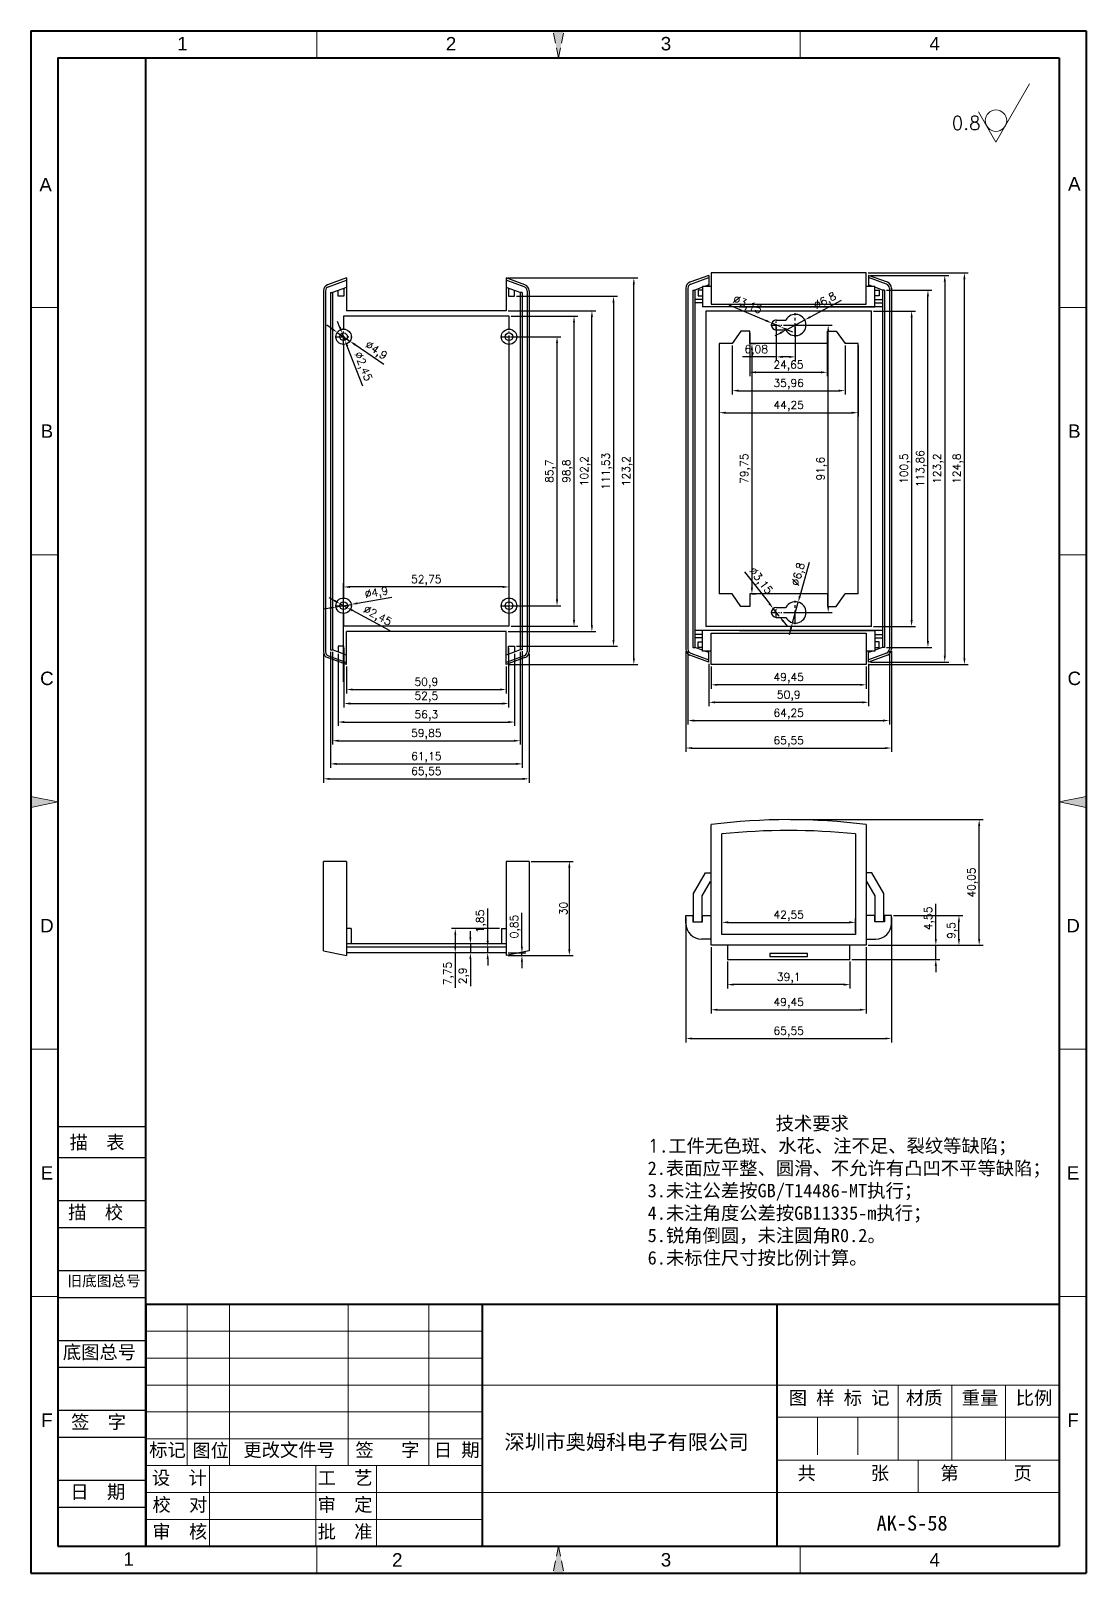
# Model space of a CAD drawing. Header units: millimetres. Extents: x 38808 to 39145, y -471 to 20.
import ezdxf
from ezdxf.enums import TextEntityAlignment as Align

# ---------------------------------------------------------------- set-up
doc = ezdxf.new("R2010")
doc.units = ezdxf.units.MM
for name, pattern in [('ACAD_ISO10W100', [18, 12, -3, 0, -3]), ('CENTER', [50.8, 31.75, -6.35, 6.35, -6.35]), ('HIDDEN2', [4.7625, 3.175, -1.5875])]:
    doc.linetypes.add(name, pattern=pattern)
for name, color, linetype, lineweight in [('dim', 82, 'Continuous', 9), ('图层1', 7, 'ACAD_ISO10W100', 15), ('图层2', 7, 'Continuous', 30), ('图层3', 7, 'Continuous', 15), ('图层4', 7, 'Continuous', 40), ('图层5', 7, 'HIDDEN2', 15), ('细实线', 3, 'Continuous', 18)]:
    doc.layers.add(name, color=color, linetype=linetype, lineweight=lineweight)
doc.layers.add('尺寸线', color=7, linetype='Continuous')
doc.styles.get("Standard").update_dxf_attribs({"font": 'txt', "bigfont": 'gbcbig.shx'})
doc.styles.add('样式 3', font='arial.ttf', dxfattribs={"height": 3.8})
doc.dimstyles.new('ISO-25', dxfattribs={"dimtxt": 2.5, "dimasz": 2.5, "dimexe": 1.25, "dimexo": 0.625, "dimtad": 1, "dimtxsty": 'Standard', "dimcen": 2.5, "dimadec": 0, "dimazin": 0, "dimtfac": 1, "dimtmove": 0, "dimatfit": 3, "dimfxl": 0, "dimarcsym": 0})

msp = doc.modelspace()

# ---------------------------------------------------------------- texts
at = {"layer": '图层1', "color": 0, "style": '样式 3'}
for s, p in [('B', (38813.531, -107.294)), ('B', (39141.106, -107.294)), ('C', (38813.531, -186.102)), ('C', (39141.106, -186.102)), ('D', (38813.531, -264.909)), ('D', (39140.704, -264.909)), ('E', (38813.531, -343.717)), ('E', (39140.704, -343.717)), ('F', (38813.531, -422.524)), ('F', (39140.704, -422.524))]:
    msp.add_text(s, height=4.283, dxfattribs=at).set_placement(p, align=Align.MIDDLE)
at = {"layer": '图层1', "color": 0, "attachment_point": 1}
for s, insert, char_height, width in [('{\\fSimSun|b0|i0|c134|p2;图 样 标 记}', (39050.049, -413.247), 4.28302, 53.13738), ('{\\fSimSun|b0|i0|c134|p2;材质 }', (39087.405, -413.265), 4.28302, 35.72091), ('{\\fSimSun|b0|i0|c134|p2;深圳市奥姆科电子有限公司}', (38959.403, -427.085), 4.75891, 89.92113), ('{\\fSimSun|b0|i0|c134|p2;标记}', (38846.139, -429.856), 4.28302, 11.99246), ('{\\fSimSun|b0|i0|c134|p2;图位}', (38859.894, -430.029), 4.28302, 11.99246), ('{\\fSimSun|b0|i0|c134|p2;更改文件号}', (38876.155, -429.856), 4.28302, 35.72091), ('{\\fSimSun|b0|i0|c134|p2;审  核}', (38847.147, -455.878), 4.28302, 34.73239), ('{\\fSimSun|b0|i0|c134|p2;批  准}', (38899.84, -455.878), 4.28302, 35.72091), ('{\\fSimSun|b0|i0|c134|p2;AK-S-58}', (39078.043, -452.929), 4.75891, 59.04154)]:
    msp.add_mtext(s, dxfattribs=dict(at, insert=insert, char_height=char_height, width=width))
at = {"layer": '图层2', "color": 0, "attachment_point": 1}
for s, insert, char_height, width in [('{\\fSimSun|b0|i0|c134|p2;描\\fSimSun|b0|i0|c0|p2;  \\fSimSun|b0|i0|c134|p2;表}', (38820.8, -331.86), 4.28297, 47.9936), ('{\\fSimSun|b0|i0|c134|p2;描\\fSimSun|b0|i0|c0|p2;  \\fSimSun|b0|i0|c134|p2;校}', (38820.312, -354.131), 4.28297, 47.9936), ('{\\fSimSun|b0|i0|c134|p2;旧底图总号}', (38820.071, -376.403), 3.42642, 47.9936), ('{\\fSimSun|b0|i0|c134|p2;底图总号}', (38818.585, -398.674), 4.28297, 47.9936), ('{\\fSimSun|b0|i0|c134|p2;重量 }', (39105.189, -413.265), 4.28302, 35.72091), ('{\\fSimSun|b0|i0|c134|p2;比例 }', (39122.42, -413.265), 4.28302, 35.72091), ('{\\fSimSun|b0|i0|c134|p2;签\\fSimSun|b0|i0|c0|p2;  \\fSimSun|b0|i0|c134|p2;字}', (38821.238, -420.946), 4.28297, 47.9936), ('{\\fSimSun|b0|i0|c134|p2;签   字}', (38911.871, -429.856), 4.28302, 35.72091), ('{\\fSimSun|b0|i0|c134|p2;日 期}', (38936.89, -429.856), 4.28302, 35.72091), ('{\\fSimSun|b0|i0|c134|p2;共      张}', (39052.872, -437.232), 4.28302, 47.38766), ('{\\fSimSun|b0|i0|c134|p2;第      页}', (39098.414, -437.232), 4.28302, 43.98508), ('{\\fSimSun|b0|i0|c134|p2;设  计}', (38846.981, -438.745), 4.28302, 33.20026), ('{\\fSimSun|b0|i0|c134|p2;工  艺}', (38899.84, -438.745), 4.28302, 35.72091), ('{\\fSimSun|b0|i0|c134|p2;日\\fSimSun|b0|i0|c0|p2;  \\fSimSun|b0|i0|c134|p2;期}', (38820.994, -443.217), 4.28297, 47.9936), ('{\\fSimSun|b0|i0|c134|p2;校  对}', (38847.188, -447.312), 4.28302, 31.05498), ('{\\fSimSun|b0|i0|c134|p2;审  定}', (38899.84, -447.312), 4.28302, 35.72091)]:
    msp.add_mtext(s, dxfattribs=dict(at, insert=insert, char_height=char_height, width=width))
at = {"layer": '图层3', "color": 0, "insert": (39005.066, -325.789), "char_height": 4.28302, "width": 202.86245, "attachment_point": 1}
msp.add_mtext('{\\fSimSun|b0|i0|c134|p54;              技术要求\\P}1{\\fSimSun|b0|i0|c134|p54;.工件无色斑、水花、注不足、裂纹等缺陷；\\P2.表面应平整、圆滑、不允许有凸凹不平等缺陷；\\P3.未注公差按GB/T14486-MT执行；\\P4.未注角度公差按GB11335-m执行；\\P5.锐角倒圆，未注圆角R0.2。}\\P{\\fSimSun|b0|i0|c134|p2;6.未标住尺寸按比例计算。}', dxfattribs=at)
at = {"layer": '图层5', "color": 0, "style": '样式 3'}
for s, p in [('1', (38856.718, 16.179)), ('2', (38942.379, 16.179)), ('3', (39010.907, 16.179)), ('4', (39096.567, 16.179)), ('A', (38813.115, -28.799)), ('A', (39141.106, -28.486)), ('1', (38839.586, -466.758)), ('2', (38925.246, -467.014)), ('3', (39010.907, -467.014)), ('4', (39096.567, -467.014))]:
    msp.add_text(s, height=4.283, dxfattribs=at).set_placement(p, align=Align.MIDDLE)
at = {"layer": '细实线', "color": 0, "insert": (39102.03, -6.988), "char_height": 4.283, "width": 15.99044, "attachment_point": 1}
msp.add_mtext('0.8', dxfattribs=at)

# ---------------------------------------------------------------- blocks, each defined once
blk = doc.blocks.new('*D3050')
at = {"layer": 'Defpoints', "color": 0, "transparency": 16777216}
for p in [(38960.87, -77.24), (38976.17, -77.24), (38960.87, -162.94)]:
    blk.add_point(p, dxfattribs=at)
at = {"layer": 'dim', "color": 0, "lineweight": -2, "transparency": 16777216}
for p, q in [((38961.5, -77.24), (38977.42, -77.24)), ((38976.17, -160.94), (38976.17, -79.24)), ((38961.5, -162.94), (38977.42, -162.94))]:
    blk.add_line(p, q, dxfattribs=at)
at = {"layer": 'dim', "color": 0, "transparency": 16777216}
for points in [[(38975.84, -79.24), (38976.51, -79.24), (38976.17, -77.24)], [(38975.84, -160.94), (38976.51, -160.94), (38976.17, -162.94)]]:
    blk.add_solid(points, dxfattribs=at)
at = {"layer": 'dim', "color": 0, "transparency": 16777216, "insert": (38974.09, -120.09), "char_height": 2.5, "attachment_point": 5, "rotation": 90}
blk.add_mtext('85,7', dxfattribs=at)
blk = doc.blocks.new('*D3051')
at = {"layer": 'Defpoints', "color": 0, "transparency": 16777216}
for p in [(38960.87, -70.69), (38981.59, -70.69), (38960.87, -169.49)]:
    blk.add_point(p, dxfattribs=at)
at = {"layer": 'dim', "color": 0, "lineweight": -2, "transparency": 16777216}
for p, q in [((38961.5, -70.69), (38982.84, -70.69)), ((38981.59, -167.49), (38981.59, -72.69)), ((38961.5, -169.49), (38982.84, -169.49))]:
    blk.add_line(p, q, dxfattribs=at)
at = {"layer": 'dim', "color": 0, "transparency": 16777216}
for points in [[(38981.25, -72.69), (38981.92, -72.69), (38981.59, -70.69)], [(38981.25, -167.49), (38981.92, -167.49), (38981.59, -169.49)]]:
    blk.add_solid(points, dxfattribs=at)
at = {"layer": 'dim', "color": 0, "transparency": 16777216, "insert": (38979.5, -120.09), "char_height": 2.5, "attachment_point": 5, "rotation": 90}
blk.add_mtext('98,8', dxfattribs=at)
blk = doc.blocks.new('*D3052')
at = {"layer": 'Defpoints', "color": 0, "transparency": 16777216}
for p in [(38959.95, -68.99), (38987.29, -68.99), (38959.95, -171.19)]:
    blk.add_point(p, dxfattribs=at)
at = {"layer": 'dim', "color": 0, "lineweight": -2, "transparency": 16777216}
for p, q in [((38960.57, -68.99), (38988.54, -68.99)), ((38987.29, -169.19), (38987.29, -70.99)), ((38960.57, -171.19), (38988.54, -171.19))]:
    blk.add_line(p, q, dxfattribs=at)
at = {"layer": 'dim', "color": 0, "transparency": 16777216}
for points in [[(38986.96, -70.99), (38987.63, -70.99), (38987.29, -68.99)], [(38986.96, -169.19), (38987.63, -169.19), (38987.29, -171.19)]]:
    blk.add_solid(points, dxfattribs=at)
at = {"layer": 'dim', "color": 0, "transparency": 16777216, "insert": (38985.21, -120.09), "char_height": 2.5, "attachment_point": 5, "rotation": 90}
blk.add_mtext('102,2', dxfattribs=at)
blk = doc.blocks.new('*D3053')
at = {"layer": 'Defpoints', "color": 0, "transparency": 16777216}
for p in [(38962.65, -64.33), (38962.65, -175.86), (38994.18, -175.86)]:
    blk.add_point(p, dxfattribs=at)
at = {"layer": 'dim', "color": 0, "lineweight": -2, "transparency": 16777216}
for p, q in [((38963.27, -64.33), (38995.43, -64.33)), ((38994.18, -66.33), (38994.18, -173.86)), ((38963.27, -175.86), (38995.43, -175.86))]:
    blk.add_line(p, q, dxfattribs=at)
at = {"layer": 'dim', "color": 0, "transparency": 16777216}
for points in [[(38993.84, -66.33), (38994.51, -66.33), (38994.18, -64.33)], [(38993.84, -173.86), (38994.51, -173.86), (38994.18, -175.86)]]:
    blk.add_solid(points, dxfattribs=at)
at = {"layer": 'dim', "color": 0, "transparency": 16777216, "insert": (38992.09, -120.09), "char_height": 2.5, "attachment_point": 5, "rotation": 90}
blk.add_mtext('111,53', dxfattribs=at)
blk = doc.blocks.new('*D3054')
at = {"layer": 'Defpoints', "color": 0, "transparency": 16777216}
for p in [(38959.95, -58.49), (39000.66, -58.49), (38959.95, -181.69)]:
    blk.add_point(p, dxfattribs=at)
at = {"layer": 'dim', "color": 0, "lineweight": -2, "transparency": 16777216}
for p, q in [((38960.57, -58.49), (39001.91, -58.49)), ((39000.66, -179.69), (39000.66, -60.49)), ((38960.57, -181.69), (39001.91, -181.69))]:
    blk.add_line(p, q, dxfattribs=at)
at = {"layer": 'dim', "color": 0, "transparency": 16777216}
for points in [[(39000.33, -60.49), (39001, -60.49), (39000.66, -58.49)], [(39000.33, -179.69), (39001, -179.69), (39000.66, -181.69)]]:
    blk.add_solid(points, dxfattribs=at)
at = {"layer": 'dim', "color": 0, "transparency": 16777216, "insert": (38998.58, -120.09), "char_height": 2.5, "attachment_point": 5, "rotation": 90}
blk.add_mtext('123,2', dxfattribs=at)
blk = doc.blocks.new('*D3055')
at = {"layer": 'Defpoints', "color": 0, "transparency": 16777216}
for p in [(38908.12, -156.97), (38960.87, -162.94), (38908.12, -187.79)]:
    blk.add_point(p, dxfattribs=at)
at = {"layer": 'dim', "color": 0, "lineweight": -2, "transparency": 16777216}
for p, q in [((38908.12, -187.16), (38908.12, -155.72)), ((38958.87, -156.97), (38910.12, -156.97)), ((38960.87, -162.32), (38960.87, -155.72))]:
    blk.add_line(p, q, dxfattribs=at)
at = {"layer": 'dim', "color": 0, "transparency": 16777216}
for points in [[(38910.12, -156.63), (38910.12, -157.3), (38908.12, -156.97)], [(38958.87, -156.63), (38958.87, -157.3), (38960.87, -156.97)]]:
    blk.add_solid(points, dxfattribs=at)
at = {"layer": 'dim', "color": 0, "transparency": 16777216, "insert": (38934.5, -154.88), "char_height": 2.5, "attachment_point": 5}
blk.add_mtext('52,75', dxfattribs=at)
blk = doc.blocks.new('*D3056')
at = {"layer": 'Defpoints', "color": 0, "transparency": 16777216}
for p in [(38909.05, -181.69), (38959.95, -181.69), (38959.95, -189.67)]:
    blk.add_point(p, dxfattribs=at)
at = {"layer": 'dim', "color": 0, "lineweight": -2, "transparency": 16777216}
for p, q in [((38909.05, -182.32), (38909.05, -190.92)), ((38959.95, -182.32), (38959.95, -190.92)), ((38911.05, -189.67), (38957.95, -189.67))]:
    blk.add_line(p, q, dxfattribs=at)
at = {"layer": 'dim', "color": 0, "transparency": 16777216}
for points in [[(38911.05, -189.33), (38911.05, -190), (38909.05, -189.67)], [(38957.95, -189.33), (38957.95, -190), (38959.95, -189.67)]]:
    blk.add_solid(points, dxfattribs=at)
at = {"layer": 'dim', "color": 0, "transparency": 16777216, "insert": (38934.5, -187.58), "char_height": 2.5, "attachment_point": 5}
blk.add_mtext('50,9', dxfattribs=at)
blk = doc.blocks.new('*D3057')
at = {"layer": 'Defpoints', "color": 0, "transparency": 16777216}
for p in [(38908.25, -175.86), (38960.75, -175.86), (38960.75, -194.12)]:
    blk.add_point(p, dxfattribs=at)
at = {"layer": 'dim', "color": 0, "lineweight": -2, "transparency": 16777216}
for p, q in [((38908.25, -176.49), (38908.25, -195.37)), ((38960.75, -176.49), (38960.75, -195.37)), ((38910.25, -194.12), (38958.75, -194.12))]:
    blk.add_line(p, q, dxfattribs=at)
at = {"layer": 'dim', "color": 0, "transparency": 16777216}
for points in [[(38910.25, -193.79), (38910.25, -194.46), (38908.25, -194.12)], [(38958.75, -193.79), (38958.75, -194.46), (38960.75, -194.12)]]:
    blk.add_solid(points, dxfattribs=at)
at = {"layer": 'dim', "color": 0, "transparency": 16777216, "insert": (38934.5, -192.04), "char_height": 2.5, "attachment_point": 5}
blk.add_mtext('52,5', dxfattribs=at)
blk = doc.blocks.new('*D3058')
at = {"layer": 'Defpoints', "color": 0, "transparency": 16777216}
for p in [(38905.71, -163.36), (38910.54, -162.53)]:
    blk.add_point(p, dxfattribs=at)
at = {"layer": 'dim', "color": 0, "lineweight": -2, "transparency": 16777216}
for p, q in [((38923.52, -160.32), (38912.51, -162.2)), ((38903.73, -163.69), (38901.76, -164.03)), ((38905.71, -163.36), (38910.54, -162.53))]:
    blk.add_line(p, q, dxfattribs=at)
at = {"layer": 'dim', "color": 0, "transparency": 16777216}
for points in [[(38912.45, -161.87), (38912.56, -162.53), (38910.54, -162.53)], [(38903.68, -163.36), (38903.79, -164.02), (38905.71, -163.36)]]:
    blk.add_solid(points, dxfattribs=at)
at = {"layer": 'dim', "color": 0, "transparency": 16777216, "insert": (38918.65, -159.04), "char_height": 2.5, "attachment_point": 5, "rotation": 9.6635}
blk.add_mtext('∅4,9', dxfattribs=at)
blk = doc.blocks.new('*D3059')
at = {"layer": 'Defpoints', "color": 0, "transparency": 16777216}
for p in [(38907.04, -162.36), (38909.2, -163.53)]:
    blk.add_point(p, dxfattribs=at)
at = {"layer": 'dim', "color": 0, "lineweight": -2, "transparency": 16777216}
for p, q in [((38905.29, -161.41), (38903.53, -160.46)), ((38907.04, -162.36), (38909.2, -163.53)), ((38922.97, -170.99), (38910.96, -164.48))]:
    blk.add_line(p, q, dxfattribs=at)
at = {"layer": 'dim', "color": 0, "transparency": 16777216}
for points in [[(38905.44, -161.12), (38905.13, -161.7), (38907.04, -162.36)], [(38911.12, -164.19), (38910.8, -164.77), (38909.2, -163.53)]]:
    blk.add_solid(points, dxfattribs=at)
at = {"layer": 'dim', "color": 0, "transparency": 16777216, "insert": (38918.84, -166.38), "char_height": 2.5, "attachment_point": 5, "rotation": 331.5599}
blk.add_mtext('∅2,45', dxfattribs=at)
blk = doc.blocks.new('*D3060')
at = {"layer": 'Defpoints', "color": 0, "transparency": 16777216}
for p in [(38906.35, -177.67), (38962.65, -177.67), (38962.65, -200.03)]:
    blk.add_point(p, dxfattribs=at)
at = {"layer": 'dim', "color": 0, "lineweight": -2, "transparency": 16777216}
for p, q in [((38906.35, -178.3), (38906.35, -201.28)), ((38962.65, -178.3), (38962.65, -201.28)), ((38908.35, -200.03), (38960.65, -200.03))]:
    blk.add_line(p, q, dxfattribs=at)
at = {"layer": 'dim', "color": 0, "transparency": 16777216}
for points in [[(38908.35, -199.69), (38908.35, -200.36), (38906.35, -200.03)], [(38960.65, -199.69), (38960.65, -200.36), (38962.65, -200.03)]]:
    blk.add_solid(points, dxfattribs=at)
at = {"layer": 'dim', "color": 0, "transparency": 16777216, "insert": (38934.5, -197.94), "char_height": 2.5, "attachment_point": 5}
blk.add_mtext('56,3', dxfattribs=at)
blk = doc.blocks.new('*D3061')
at = {"layer": 'Defpoints', "color": 0, "transparency": 16777216}
for p in [(38904.57, -177.03), (38964.42, -177.03), (38964.42, -205.98)]:
    blk.add_point(p, dxfattribs=at)
at = {"layer": 'dim', "color": 0, "lineweight": -2, "transparency": 16777216}
for p, q in [((38904.57, -177.65), (38904.57, -207.23)), ((38964.42, -177.65), (38964.42, -207.23)), ((38906.57, -205.98), (38962.42, -205.98))]:
    blk.add_line(p, q, dxfattribs=at)
at = {"layer": 'dim', "color": 0, "transparency": 16777216}
for points in [[(38906.57, -205.65), (38906.57, -206.32), (38904.57, -205.98)], [(38962.42, -205.65), (38962.42, -206.32), (38964.42, -205.98)]]:
    blk.add_solid(points, dxfattribs=at)
at = {"layer": 'dim', "color": 0, "transparency": 16777216, "insert": (38934.5, -203.9), "char_height": 2.5, "attachment_point": 5}
blk.add_mtext('59,85', dxfattribs=at)
blk = doc.blocks.new('*D3062')
at = {"layer": 'Defpoints', "color": 0, "transparency": 16777216}
for p in [(38965.07, -176.79), (38903.92, -177.03), (38965.07, -213.36)]:
    blk.add_point(p, dxfattribs=at)
at = {"layer": 'dim', "color": 0, "lineweight": -2, "transparency": 16777216}
for p, q in [((38903.92, -177.65), (38903.92, -214.61)), ((38965.07, -177.41), (38965.07, -214.61)), ((38905.92, -213.36), (38963.07, -213.36))]:
    blk.add_line(p, q, dxfattribs=at)
at = {"layer": 'dim', "color": 0, "transparency": 16777216}
for points in [[(38905.92, -213.02), (38905.92, -213.69), (38903.92, -213.36)], [(38963.07, -213.02), (38963.07, -213.69), (38965.07, -213.36)]]:
    blk.add_solid(points, dxfattribs=at)
at = {"layer": 'dim', "color": 0, "transparency": 16777216, "insert": (38934.5, -211.27), "char_height": 2.5, "attachment_point": 5}
blk.add_mtext('61,15', dxfattribs=at)
blk = doc.blocks.new('*D3063')
at = {"layer": 'Defpoints', "color": 0, "transparency": 16777216}
for p in [(38901.72, -177.62), (38967.27, -177.62), (38967.27, -218.12)]:
    blk.add_point(p, dxfattribs=at)
at = {"layer": 'dim', "color": 0, "lineweight": -2, "transparency": 16777216}
for p, q in [((38901.72, -178.25), (38901.72, -219.37)), ((38967.27, -178.25), (38967.27, -219.37)), ((38903.72, -218.12), (38965.27, -218.12))]:
    blk.add_line(p, q, dxfattribs=at)
at = {"layer": 'dim', "color": 0, "transparency": 16777216}
for points in [[(38903.72, -217.79), (38903.72, -218.46), (38901.72, -218.12)], [(38965.27, -217.79), (38965.27, -218.46), (38967.27, -218.12)]]:
    blk.add_solid(points, dxfattribs=at)
at = {"layer": 'dim', "color": 0, "transparency": 16777216, "insert": (38934.5, -216.04), "char_height": 2.5, "attachment_point": 5}
blk.add_mtext('65,55', dxfattribs=at)
blk = doc.blocks.new('*D3064')
at = {"layer": 'Defpoints', "color": 0, "transparency": 16777216}
for p in [(39052.15, -73.49), (39062.63, -73.49), (39052.15, -165.09)]:
    blk.add_point(p, dxfattribs=at)
at = {"layer": 'dim', "color": 0, "lineweight": -2, "transparency": 16777216}
for p, q in [((39052.78, -73.49), (39063.88, -73.49)), ((39062.63, -163.09), (39062.63, -75.49)), ((39052.78, -165.09), (39063.88, -165.09))]:
    blk.add_line(p, q, dxfattribs=at)
at = {"layer": 'dim', "color": 0, "transparency": 16777216}
for points in [[(39062.3, -75.49), (39062.96, -75.49), (39062.63, -73.49)], [(39062.3, -163.09), (39062.96, -163.09), (39062.63, -165.09)]]:
    blk.add_solid(points, dxfattribs=at)
at = {"layer": 'dim', "color": 0, "transparency": 16777216, "insert": (39060.55, -119.29), "char_height": 2.5, "attachment_point": 5, "rotation": 90}
blk.add_mtext('91,6', dxfattribs=at)
blk = doc.blocks.new('*D3065')
at = {"layer": 'Defpoints', "color": 0, "transparency": 16777216}
for p in [(39037.65, -79.42), (39037.65, -159.17), (39038.31, -159.17)]:
    blk.add_point(p, dxfattribs=at)
at = {"layer": 'dim', "color": 0, "lineweight": -2, "transparency": 16777216}
for p, q in [((39038.28, -79.42), (39039.56, -79.42)), ((39038.31, -81.42), (39038.31, -157.17)), ((39038.28, -159.17), (39039.56, -159.17))]:
    blk.add_line(p, q, dxfattribs=at)
at = {"layer": 'dim', "color": 0, "transparency": 16777216}
for points in [[(39037.97, -81.42), (39038.64, -81.42), (39038.31, -79.42)], [(39037.97, -157.17), (39038.64, -157.17), (39038.31, -159.17)]]:
    blk.add_solid(points, dxfattribs=at)
at = {"layer": 'dim', "color": 0, "transparency": 16777216, "insert": (39036.22, -119.29), "char_height": 2.5, "attachment_point": 5, "rotation": 90}
blk.add_mtext('79,75', dxfattribs=at)
blk = doc.blocks.new('*D3066')
at = {"layer": 'Defpoints', "color": 0, "transparency": 16777216}
for p in [(39046.08, -73.49), (39052.15, -73.49), (39046.08, -83.65)]:
    blk.add_point(p, dxfattribs=at)
at = {"layer": 'dim', "color": 0, "lineweight": -2, "transparency": 16777216}
for p, q in [((39046.08, -74.12), (39046.08, -84.9)), ((39052.15, -74.12), (39052.15, -84.9)), ((39046.08, -83.65), (39035.33, -83.65)), ((39050.15, -83.65), (39048.08, -83.65))]:
    blk.add_line(p, q, dxfattribs=at)
at = {"layer": 'dim', "color": 0, "transparency": 16777216}
for points in [[(39048.08, -83.31), (39048.08, -83.98), (39046.08, -83.65)], [(39050.15, -83.31), (39050.15, -83.98), (39052.15, -83.65)]]:
    blk.add_solid(points, dxfattribs=at)
at = {"layer": 'dim', "color": 0, "transparency": 16777216, "insert": (39039.7, -81.56), "char_height": 2.5, "attachment_point": 5}
blk.add_mtext('6,08', dxfattribs=at)
blk = doc.blocks.new('*D3067')
at = {"layer": 'Defpoints', "color": 0, "transparency": 16777216}
for p in [(39037.65, -75.42), (39062.3, -75.49), (39062.3, -88.57)]:
    blk.add_point(p, dxfattribs=at)
at = {"layer": 'dim', "color": 0, "lineweight": -2, "transparency": 16777216}
for p, q in [((39037.65, -76.04), (39037.65, -89.82)), ((39062.3, -76.12), (39062.3, -89.82)), ((39039.65, -88.57), (39060.3, -88.57))]:
    blk.add_line(p, q, dxfattribs=at)
at = {"layer": 'dim', "color": 0, "transparency": 16777216}
for points in [[(39039.65, -88.23), (39039.65, -88.9), (39037.65, -88.57)], [(39060.3, -88.23), (39060.3, -88.9), (39062.3, -88.57)]]:
    blk.add_solid(points, dxfattribs=at)
at = {"layer": 'dim', "color": 0, "transparency": 16777216, "insert": (39049.97, -86.48), "char_height": 2.5, "attachment_point": 5}
blk.add_mtext('24,65', dxfattribs=at)
blk = doc.blocks.new('*D3068')
at = {"layer": 'Defpoints', "color": 0, "transparency": 16777216}
for p in [(39032.04, -79.42), (39068.01, -79.42), (39068.01, -94.42)]:
    blk.add_point(p, dxfattribs=at)
at = {"layer": 'dim', "color": 0, "lineweight": -2, "transparency": 16777216}
for p, q in [((39032.04, -80.04), (39032.04, -95.67)), ((39068.01, -80.04), (39068.01, -95.67)), ((39034.04, -94.42), (39066.01, -94.42))]:
    blk.add_line(p, q, dxfattribs=at)
at = {"layer": 'dim', "color": 0, "transparency": 16777216}
for points in [[(39034.04, -94.09), (39034.04, -94.75), (39032.04, -94.42)], [(39066.01, -94.09), (39066.01, -94.75), (39068.01, -94.42)]]:
    blk.add_solid(points, dxfattribs=at)
at = {"layer": 'dim', "color": 0, "transparency": 16777216, "insert": (39050.03, -92.34), "char_height": 2.5, "attachment_point": 5}
blk.add_mtext('35,96', dxfattribs=at)
blk = doc.blocks.new('*D3069')
at = {"layer": 'Defpoints', "color": 0, "transparency": 16777216}
for p in [(39027.9, -79.42), (39072.15, -79.42), (39072.15, -101.44)]:
    blk.add_point(p, dxfattribs=at)
at = {"layer": 'dim', "color": 0, "lineweight": -2, "transparency": 16777216}
for p, q in [((39027.9, -80.04), (39027.9, -102.69)), ((39072.15, -80.04), (39072.15, -102.69)), ((39029.9, -101.44), (39070.15, -101.44))]:
    blk.add_line(p, q, dxfattribs=at)
at = {"layer": 'dim', "color": 0, "transparency": 16777216}
for points in [[(39029.9, -101.11), (39029.9, -101.77), (39027.9, -101.44)], [(39070.15, -101.11), (39070.15, -101.77), (39072.15, -101.44)]]:
    blk.add_solid(points, dxfattribs=at)
at = {"layer": 'dim', "color": 0, "transparency": 16777216, "insert": (39050.03, -99.36), "char_height": 2.5, "attachment_point": 5}
blk.add_mtext('44,25', dxfattribs=at)
blk = doc.blocks.new('*D3070')
at = {"layer": 'Defpoints', "color": 0, "transparency": 16777216}
for p in [(38906.1, -75.85), (38910.14, -78.63)]:
    blk.add_point(p, dxfattribs=at)
at = {"layer": 'dim', "color": 0, "lineweight": -2, "transparency": 16777216}
for p, q in [((38904.46, -74.72), (38902.81, -73.59)), ((38906.1, -75.85), (38910.14, -78.63)), ((38920.98, -86.1), (38911.79, -79.77))]:
    blk.add_line(p, q, dxfattribs=at)
at = {"layer": 'dim', "color": 0, "transparency": 16777216}
for points in [[(38904.65, -74.45), (38904.27, -74.99), (38906.1, -75.85)], [(38911.98, -79.49), (38911.6, -80.04), (38910.14, -78.63)]]:
    blk.add_solid(points, dxfattribs=at)
at = {"layer": 'dim', "color": 0, "transparency": 16777216, "insert": (38918.39, -81.79), "char_height": 2.5, "attachment_point": 5, "rotation": 325.435}
blk.add_mtext('∅4,9', dxfattribs=at)
blk = doc.blocks.new('*D3071')
at = {"layer": 'Defpoints', "color": 0, "transparency": 16777216}
for p in [(38907.67, -76.1), (38908.57, -78.38)]:
    blk.add_point(p, dxfattribs=at)
at = {"layer": 'dim', "color": 0, "lineweight": -2, "transparency": 16777216}
for p, q in [((38906.94, -74.24), (38906.21, -72.38)), ((38907.67, -76.1), (38908.57, -78.38)), ((38914.29, -92.97), (38909.3, -80.25))]:
    blk.add_line(p, q, dxfattribs=at)
at = {"layer": 'dim', "color": 0, "transparency": 16777216}
for points in [[(38907.26, -74.12), (38906.63, -74.36), (38907.67, -76.1)], [(38909.61, -80.13), (38908.99, -80.37), (38908.57, -78.38)]]:
    blk.add_solid(points, dxfattribs=at)
at = {"layer": 'dim', "color": 0, "transparency": 16777216, "insert": (38914.1, -86.78), "char_height": 2.5, "attachment_point": 5, "rotation": 291.4039}
blk.add_mtext('∅2,45', dxfattribs=at)
blk = doc.blocks.new('*D3072')
at = {"layer": 'Defpoints', "color": 0, "transparency": 16777216}
for p in [(39055.15, -71.89), (39049.15, -75.1)]:
    blk.add_point(p, dxfattribs=at)
at = {"layer": 'dim', "color": 0, "lineweight": -2, "transparency": 16777216}
for p, q in [((39066.76, -65.68), (39056.91, -70.95)), ((39049.15, -75.1), (39055.15, -71.89)), ((39047.39, -76.04), (39045.63, -76.99))]:
    blk.add_line(p, q, dxfattribs=at)
at = {"layer": 'dim', "color": 0, "transparency": 16777216}
for points in [[(39056.75, -70.65), (39057.07, -71.24), (39055.15, -71.89)], [(39047.23, -75.75), (39047.55, -76.34), (39049.15, -75.1)]]:
    blk.add_solid(points, dxfattribs=at)
at = {"layer": 'dim', "color": 0, "transparency": 16777216, "insert": (39061.73, -66), "char_height": 2.5, "attachment_point": 5, "rotation": 28.1573}
blk.add_mtext('∅6,8', dxfattribs=at)
blk = doc.blocks.new('*D3073')
at = {"layer": 'Defpoints', "color": 0, "transparency": 16777216}
for p in [(39044.63, -72.87), (39047.52, -74.12)]:
    blk.add_point(p, dxfattribs=at)
at = {"layer": 'dim', "color": 0, "lineweight": -2, "transparency": 16777216}
for p, q in [((39031, -67.02), (39042.79, -72.08)), ((39047.52, -74.12), (39044.63, -72.87)), ((39049.36, -74.9), (39051.2, -75.69))]:
    blk.add_line(p, q, dxfattribs=at)
at = {"layer": 'dim', "color": 0, "transparency": 16777216}
for points in [[(39042.92, -71.78), (39042.66, -72.39), (39044.63, -72.87)], [(39049.49, -74.6), (39049.23, -75.21), (39047.52, -74.12)]]:
    blk.add_solid(points, dxfattribs=at)
at = {"layer": 'dim', "color": 0, "transparency": 16777216, "insert": (39036.8, -67.24), "char_height": 2.5, "attachment_point": 5, "rotation": 336.7628}
blk.add_mtext('∅3,15', dxfattribs=at)
blk = doc.blocks.new('*D3074')
at = {"layer": 'Defpoints', "color": 0, "transparency": 16777216}
for p in [(39076.4, -69.04), (39076.4, -169.54), (39089.23, -169.54)]:
    blk.add_point(p, dxfattribs=at)
at = {"layer": 'dim', "color": 0, "lineweight": -2, "transparency": 16777216}
for p, q in [((39077.03, -69.04), (39090.48, -69.04)), ((39089.23, -71.04), (39089.23, -167.54)), ((39077.03, -169.54), (39090.48, -169.54))]:
    blk.add_line(p, q, dxfattribs=at)
at = {"layer": 'dim', "color": 0, "transparency": 16777216}
for points in [[(39088.9, -71.04), (39089.56, -71.04), (39089.23, -69.04)], [(39088.9, -167.54), (39089.56, -167.54), (39089.23, -169.54)]]:
    blk.add_solid(points, dxfattribs=at)
at = {"layer": 'dim', "color": 0, "transparency": 16777216, "insert": (39087.15, -119.29), "char_height": 2.5, "attachment_point": 5, "rotation": 90}
blk.add_mtext('100,5', dxfattribs=at)
blk = doc.blocks.new('*D3075')
at = {"layer": 'Defpoints', "color": 0, "transparency": 16777216}
for p in [(39080.6, -62.36), (39094.43, -62.36), (39080.6, -176.23)]:
    blk.add_point(p, dxfattribs=at)
at = {"layer": 'dim', "color": 0, "lineweight": -2, "transparency": 16777216}
for p, q in [((39081.23, -62.36), (39095.68, -62.36)), ((39094.43, -174.23), (39094.43, -64.36)), ((39081.23, -176.23), (39095.68, -176.23))]:
    blk.add_line(p, q, dxfattribs=at)
at = {"layer": 'dim', "color": 0, "transparency": 16777216}
for points in [[(39094.09, -64.36), (39094.76, -64.36), (39094.43, -62.36)], [(39094.09, -174.23), (39094.76, -174.23), (39094.43, -176.23)]]:
    blk.add_solid(points, dxfattribs=at)
at = {"layer": 'dim', "color": 0, "transparency": 16777216, "insert": (39092.34, -119.29), "char_height": 2.5, "attachment_point": 5, "rotation": 90}
blk.add_mtext('113,86', dxfattribs=at)
blk = doc.blocks.new('*D3076')
at = {"layer": 'Defpoints', "color": 0, "transparency": 16777216}
for p in [(39075.48, -57.69), (39075.48, -180.89), (39099.8, -180.89)]:
    blk.add_point(p, dxfattribs=at)
at = {"layer": 'dim', "color": 0, "lineweight": -2, "transparency": 16777216}
for p, q in [((39076.1, -57.69), (39101.05, -57.69)), ((39099.8, -59.69), (39099.8, -178.89)), ((39076.1, -180.89), (39101.05, -180.89))]:
    blk.add_line(p, q, dxfattribs=at)
at = {"layer": 'dim', "color": 0, "transparency": 16777216}
for points in [[(39099.47, -59.69), (39100.14, -59.69), (39099.8, -57.69)], [(39099.47, -178.89), (39100.14, -178.89), (39099.8, -180.89)]]:
    blk.add_solid(points, dxfattribs=at)
at = {"layer": 'dim', "color": 0, "transparency": 16777216, "insert": (39097.72, -119.29), "char_height": 2.5, "attachment_point": 5, "rotation": 90}
blk.add_mtext('123,2', dxfattribs=at)
blk = doc.blocks.new('*D3077')
at = {"layer": 'Defpoints', "color": 0, "transparency": 16777216}
for p in [(39074.75, -56.89), (39106.06, -56.89), (39074.75, -181.69)]:
    blk.add_point(p, dxfattribs=at)
at = {"layer": 'dim', "color": 0, "lineweight": -2, "transparency": 16777216}
for p, q in [((39075.38, -56.89), (39107.31, -56.89)), ((39106.06, -179.69), (39106.06, -58.89)), ((39075.38, -181.69), (39107.31, -181.69))]:
    blk.add_line(p, q, dxfattribs=at)
at = {"layer": 'dim', "color": 0, "transparency": 16777216}
for points in [[(39105.73, -58.89), (39106.4, -58.89), (39106.06, -56.89)], [(39105.73, -179.69), (39106.4, -179.69), (39106.06, -181.69)]]:
    blk.add_solid(points, dxfattribs=at)
at = {"layer": 'dim', "color": 0, "transparency": 16777216, "insert": (39103.98, -119.29), "char_height": 2.5, "attachment_point": 5, "rotation": 90}
blk.add_mtext('124,8', dxfattribs=at)
blk = doc.blocks.new('*D3078')
at = {"layer": 'Defpoints', "color": 0, "transparency": 16777216}
for p in [(39025.3, -181.69), (39074.75, -181.69), (39025.3, -188.16)]:
    blk.add_point(p, dxfattribs=at)
at = {"layer": 'dim', "color": 0, "lineweight": -2, "transparency": 16777216}
for p, q in [((39025.3, -182.32), (39025.3, -189.41)), ((39074.75, -182.32), (39074.75, -189.41)), ((39072.75, -188.16), (39027.3, -188.16))]:
    blk.add_line(p, q, dxfattribs=at)
at = {"layer": 'dim', "color": 0, "transparency": 16777216}
for points in [[(39027.3, -187.82), (39027.3, -188.49), (39025.3, -188.16)], [(39072.75, -187.82), (39072.75, -188.49), (39074.75, -188.16)]]:
    blk.add_solid(points, dxfattribs=at)
at = {"layer": 'dim', "color": 0, "transparency": 16777216, "insert": (39050.03, -186.07), "char_height": 2.5, "attachment_point": 5}
blk.add_mtext('49,45', dxfattribs=at)
blk = doc.blocks.new('*D3079')
at = {"layer": 'Defpoints', "color": 0, "transparency": 16777216}
for p in [(39024.58, -180.89), (39075.48, -180.89), (39075.48, -193.74)]:
    blk.add_point(p, dxfattribs=at)
at = {"layer": 'dim', "color": 0, "lineweight": -2, "transparency": 16777216}
for p, q in [((39024.58, -181.52), (39024.58, -194.99)), ((39075.48, -181.52), (39075.48, -194.99)), ((39026.58, -193.74), (39073.48, -193.74))]:
    blk.add_line(p, q, dxfattribs=at)
at = {"layer": 'dim', "color": 0, "transparency": 16777216}
for points in [[(39026.58, -193.41), (39026.58, -194.08), (39024.58, -193.74)], [(39073.48, -193.41), (39073.48, -194.08), (39075.48, -193.74)]]:
    blk.add_solid(points, dxfattribs=at)
at = {"layer": 'dim', "color": 0, "transparency": 16777216, "insert": (39050.03, -191.66), "char_height": 2.5, "attachment_point": 5}
blk.add_mtext('50,9', dxfattribs=at)
blk = doc.blocks.new('*D3080')
at = {"layer": 'Defpoints', "color": 0, "transparency": 16777216}
for p in [(39017.25, -176.82), (39082.8, -176.82), (39082.8, -208.31)]:
    blk.add_point(p, dxfattribs=at)
at = {"layer": 'dim', "color": 0, "lineweight": -2, "transparency": 16777216}
for p, q in [((39017.25, -177.45), (39017.25, -209.56)), ((39082.8, -177.45), (39082.8, -209.56)), ((39019.25, -208.31), (39080.8, -208.31))]:
    blk.add_line(p, q, dxfattribs=at)
at = {"layer": 'dim', "color": 0, "transparency": 16777216}
for points in [[(39019.25, -207.98), (39019.25, -208.65), (39017.25, -208.31)], [(39080.8, -207.98), (39080.8, -208.65), (39082.8, -208.31)]]:
    blk.add_solid(points, dxfattribs=at)
at = {"layer": 'dim', "color": 0, "transparency": 16777216, "insert": (39050.03, -206.23), "char_height": 2.5, "attachment_point": 5}
blk.add_mtext('65,55', dxfattribs=at)
blk = doc.blocks.new('*D3081')
at = {"layer": 'Defpoints', "color": 0, "transparency": 16777216}
for p in [(39017.9, -176.82), (39082.15, -176.82), (39082.15, -199.55)]:
    blk.add_point(p, dxfattribs=at)
at = {"layer": 'dim', "color": 0, "lineweight": -2, "transparency": 16777216}
for p, q in [((39017.9, -177.45), (39017.9, -200.8)), ((39082.15, -177.45), (39082.15, -200.8)), ((39019.9, -199.55), (39080.15, -199.55))]:
    blk.add_line(p, q, dxfattribs=at)
at = {"layer": 'dim', "color": 0, "transparency": 16777216}
for points in [[(39019.9, -199.22), (39019.9, -199.89), (39017.9, -199.55)], [(39080.15, -199.22), (39080.15, -199.89), (39082.15, -199.55)]]:
    blk.add_solid(points, dxfattribs=at)
at = {"layer": 'dim', "color": 0, "transparency": 16777216, "insert": (39050.03, -197.47), "char_height": 2.5, "attachment_point": 5}
blk.add_mtext('64,25', dxfattribs=at)
blk = doc.blocks.new('*D3082')
at = {"layer": 'Defpoints', "color": 0, "transparency": 16777216}
for p in [(39053.06, -161.82), (39051.24, -168.37)]:
    blk.add_point(p, dxfattribs=at)
at = {"layer": 'dim', "color": 0, "lineweight": -2, "transparency": 16777216}
for p, q in [((39056.59, -149.13), (39053.6, -159.89)), ((39051.24, -168.37), (39053.06, -161.82)), ((39050.7, -170.3), (39050.17, -172.22))]:
    blk.add_line(p, q, dxfattribs=at)
at = {"layer": 'dim', "color": 0, "transparency": 16777216}
for points in [[(39053.28, -159.8), (39053.92, -159.98), (39053.06, -161.82)], [(39050.38, -170.21), (39051.02, -170.39), (39051.24, -168.37)]]:
    blk.add_solid(points, dxfattribs=at)
at = {"layer": 'dim', "color": 0, "transparency": 16777216, "insert": (39053.36, -152.99), "char_height": 2.5, "attachment_point": 5, "rotation": 74.4395}
blk.add_mtext('∅6,8', dxfattribs=at)
blk = doc.blocks.new('*D3083')
at = {"layer": 'Defpoints', "color": 0, "transparency": 16777216}
for p in [(39045.1, -163.85), (39047.05, -166.33)]:
    blk.add_point(p, dxfattribs=at)
at = {"layer": 'dim', "color": 0, "lineweight": -2, "transparency": 16777216}
for p, q in [((39035.95, -152.18), (39043.87, -162.28)), ((39047.05, -166.33), (39045.1, -163.85)), ((39048.28, -167.91), (39049.51, -169.48))]:
    blk.add_line(p, q, dxfattribs=at)
at = {"layer": 'dim', "color": 0, "transparency": 16777216}
for points in [[(39044.13, -162.08), (39043.61, -162.49), (39045.1, -163.85)], [(39048.54, -167.7), (39048.02, -168.11), (39047.05, -166.33)]]:
    blk.add_solid(points, dxfattribs=at)
at = {"layer": 'dim', "color": 0, "transparency": 16777216, "insert": (39040.93, -155.16), "char_height": 2.5, "attachment_point": 5, "rotation": 308.0912}
blk.add_mtext('∅3,15', dxfattribs=at)
blk = doc.blocks.new('*D3084')
at = {"layer": 'Defpoints', "color": 0, "transparency": 16777216}
for p in [(38967.27, -244.43), (38980.1, -244.43), (38959.95, -274.43)]:
    blk.add_point(p, dxfattribs=at)
at = {"layer": 'dim', "color": 0, "lineweight": -2, "transparency": 16777216}
for p, q in [((38967.9, -244.43), (38981.35, -244.43)), ((38980.1, -272.43), (38980.1, -246.43)), ((38960.57, -274.43), (38981.35, -274.43))]:
    blk.add_line(p, q, dxfattribs=at)
at = {"layer": 'dim', "color": 0, "transparency": 16777216}
for points in [[(38979.76, -246.43), (38980.43, -246.43), (38980.1, -244.43)], [(38979.76, -272.43), (38980.43, -272.43), (38980.1, -274.43)]]:
    blk.add_solid(points, dxfattribs=at)
at = {"layer": 'dim', "color": 0, "transparency": 16777216, "insert": (38978.22, -259.43), "char_height": 2.5, "attachment_point": 5, "rotation": 90}
blk.add_mtext('30', dxfattribs=at)
blk = doc.blocks.new('*D3085')
at = {"layer": 'Defpoints', "color": 0, "transparency": 16777216}
for p in [(38959.95, -273.58), (38959.95, -274.43), (38964.97, -273.58)]:
    blk.add_point(p, dxfattribs=at)
at = {"layer": 'dim', "color": 0, "lineweight": -2, "transparency": 16777216}
for p, q in [((38964.97, -271.58), (38964.97, -260.83)), ((38960.57, -273.58), (38966.22, -273.58)), ((38960.57, -274.43), (38966.22, -274.43)), ((38964.97, -274.43), (38964.97, -273.58)), ((38964.97, -276.43), (38964.97, -278.43))]:
    blk.add_line(p, q, dxfattribs=at)
at = {"layer": 'dim', "color": 0, "transparency": 16777216}
for points in [[(38964.64, -271.58), (38965.31, -271.58), (38964.97, -273.58)], [(38964.64, -276.43), (38965.31, -276.43), (38964.97, -274.43)]]:
    blk.add_solid(points, dxfattribs=at)
at = {"layer": 'dim', "color": 0, "transparency": 16777216, "insert": (38962.89, -265.21), "char_height": 2.5, "attachment_point": 5, "rotation": 90}
blk.add_mtext('0,85', dxfattribs=at)
blk = doc.blocks.new('*D3086')
at = {"layer": 'Defpoints', "color": 0, "transparency": 16777216}
for p in [(38954.07, -271.73), (38958.42, -271.73), (38958.42, -273.58)]:
    blk.add_point(p, dxfattribs=at)
at = {"layer": 'dim', "color": 0, "lineweight": -2, "transparency": 16777216}
for p, q in [((38954.07, -269.73), (38954.07, -259.4)), ((38957.8, -271.73), (38952.82, -271.73)), ((38957.8, -273.58), (38952.82, -273.58)), ((38954.07, -273.58), (38954.07, -271.73)), ((38954.07, -275.58), (38954.07, -277.58))]:
    blk.add_line(p, q, dxfattribs=at)
at = {"layer": 'dim', "color": 0, "transparency": 16777216}
for points in [[(38953.73, -269.73), (38954.4, -269.73), (38954.07, -271.73)], [(38953.73, -275.58), (38954.4, -275.58), (38954.07, -273.58)]]:
    blk.add_solid(points, dxfattribs=at)
at = {"layer": 'dim', "color": 0, "transparency": 16777216, "insert": (38951.98, -263.56), "char_height": 2.5, "attachment_point": 5, "rotation": 90}
blk.add_mtext('1,85', dxfattribs=at)
blk = doc.blocks.new('*D3087')
at = {"layer": 'Defpoints', "color": 0, "transparency": 16777216}
for p in [(38948.55, -273.58), (38958.42, -270.68), (38958.42, -273.58)]:
    blk.add_point(p, dxfattribs=at)
at = {"layer": 'dim', "color": 0, "lineweight": -2, "transparency": 16777216}
for p, q in [((38948.55, -268.68), (38948.55, -266.68)), ((38957.8, -270.68), (38947.3, -270.68)), ((38957.8, -273.58), (38947.3, -273.58)), ((38948.55, -270.68), (38948.55, -273.58)), ((38948.55, -275.58), (38948.55, -284.25))]:
    blk.add_line(p, q, dxfattribs=at)
at = {"layer": 'dim', "color": 0, "transparency": 16777216}
for points in [[(38948.22, -268.68), (38948.88, -268.68), (38948.55, -270.68)], [(38948.22, -275.58), (38948.88, -275.58), (38948.55, -273.58)]]:
    blk.add_solid(points, dxfattribs=at)
at = {"layer": 'dim', "color": 0, "transparency": 16777216, "insert": (38946.47, -280.91), "char_height": 2.5, "attachment_point": 5, "rotation": 90}
blk.add_mtext('2,9', dxfattribs=at)
blk = doc.blocks.new('*D3088')
at = {"layer": 'Defpoints', "color": 0, "transparency": 16777216}
for p in [(38958.42, -265.83), (38943.73, -273.58), (38958.42, -273.58)]:
    blk.add_point(p, dxfattribs=at)
at = {"layer": 'dim', "color": 0, "lineweight": -2, "transparency": 16777216}
for p, q in [((38957.8, -265.83), (38942.48, -265.83)), ((38943.73, -267.83), (38943.73, -271.58)), ((38957.8, -273.58), (38942.48, -273.58)), ((38943.73, -273.58), (38943.73, -284.75))]:
    blk.add_line(p, q, dxfattribs=at)
at = {"layer": 'dim', "color": 0, "transparency": 16777216}
for points in [[(38943.4, -267.83), (38944.06, -267.83), (38943.73, -265.83)], [(38943.4, -271.58), (38944.06, -271.58), (38943.73, -273.58)]]:
    blk.add_solid(points, dxfattribs=at)
at = {"layer": 'dim', "color": 0, "transparency": 16777216, "insert": (38941.65, -280.16), "char_height": 2.5, "attachment_point": 5, "rotation": 90}
blk.add_mtext('7,75', dxfattribs=at)
blk = doc.blocks.new('*D3089')
at = {"layer": 'Defpoints', "color": 0, "transparency": 16777216}
for p in [(39030.48, -275.73), (39069.58, -275.73), (39030.48, -283.71)]:
    blk.add_point(p, dxfattribs=at)
at = {"layer": 'dim', "color": 0, "lineweight": -2, "transparency": 16777216}
for p, q in [((39030.48, -276.35), (39030.48, -284.96)), ((39069.58, -276.35), (39069.58, -284.96)), ((39067.58, -283.71), (39032.48, -283.71))]:
    blk.add_line(p, q, dxfattribs=at)
at = {"layer": 'dim', "color": 0, "transparency": 16777216}
for points in [[(39032.48, -283.37), (39032.48, -284.04), (39030.48, -283.71)], [(39067.58, -283.37), (39067.58, -284.04), (39069.58, -283.71)]]:
    blk.add_solid(points, dxfattribs=at)
at = {"layer": 'dim', "color": 0, "transparency": 16777216, "insert": (39050.03, -281.62), "char_height": 2.5, "attachment_point": 5}
blk.add_mtext('39,1', dxfattribs=at)
blk = doc.blocks.new('*D3090')
at = {"layer": 'Defpoints', "color": 0, "transparency": 16777216}
for p in [(39025.3, -271.18), (39074.75, -271.18), (39074.75, -291.71)]:
    blk.add_point(p, dxfattribs=at)
at = {"layer": 'dim', "color": 0, "lineweight": -2, "transparency": 16777216}
for p, q in [((39025.3, -271.8), (39025.3, -292.96)), ((39074.75, -271.8), (39074.75, -292.96)), ((39027.3, -291.71), (39072.75, -291.71))]:
    blk.add_line(p, q, dxfattribs=at)
at = {"layer": 'dim', "color": 0, "transparency": 16777216}
for points in [[(39027.3, -291.38), (39027.3, -292.04), (39025.3, -291.71)], [(39072.75, -291.38), (39072.75, -292.04), (39074.75, -291.71)]]:
    blk.add_solid(points, dxfattribs=at)
at = {"layer": 'dim', "color": 0, "transparency": 16777216, "insert": (39050.03, -289.63), "char_height": 2.5, "attachment_point": 5}
blk.add_mtext('49,45', dxfattribs=at)
blk = doc.blocks.new('*D3091')
at = {"layer": 'Defpoints', "color": 0, "transparency": 16777216}
for p in [(39071.3, -263.86), (39028.75, -267.73), (39071.3, -267.73)]:
    blk.add_point(p, dxfattribs=at)
at = {"layer": 'dim', "color": 0, "lineweight": -2, "transparency": 16777216}
for p, q in [((39028.75, -267.1), (39028.75, -262.61)), ((39030.75, -263.86), (39069.3, -263.86)), ((39071.3, -267.1), (39071.3, -262.61))]:
    blk.add_line(p, q, dxfattribs=at)
at = {"layer": 'dim', "color": 0, "transparency": 16777216}
for points in [[(39030.75, -263.53), (39030.75, -264.2), (39028.75, -263.86)], [(39069.3, -263.53), (39069.3, -264.2), (39071.3, -263.86)]]:
    blk.add_solid(points, dxfattribs=at)
at = {"layer": 'dim', "color": 0, "transparency": 16777216, "insert": (39050.03, -261.78), "char_height": 2.5, "attachment_point": 5}
blk.add_mtext('42,55', dxfattribs=at)
blk = doc.blocks.new('*D3092')
at = {"layer": 'Defpoints', "color": 0, "transparency": 16777216}
for p in [(39017.25, -261.68), (39082.8, -261.68), (39082.8, -300.88)]:
    blk.add_point(p, dxfattribs=at)
at = {"layer": 'dim', "color": 0, "lineweight": -2, "transparency": 16777216}
for p, q in [((39017.25, -262.3), (39017.25, -302.13)), ((39082.8, -262.3), (39082.8, -302.13)), ((39019.25, -300.88), (39080.8, -300.88))]:
    blk.add_line(p, q, dxfattribs=at)
at = {"layer": 'dim', "color": 0, "transparency": 16777216}
for points in [[(39019.25, -300.55), (39019.25, -301.21), (39017.25, -300.88)], [(39080.8, -300.55), (39080.8, -301.21), (39082.8, -300.88)]]:
    blk.add_solid(points, dxfattribs=at)
at = {"layer": 'dim', "color": 0, "transparency": 16777216, "insert": (39050.03, -298.8), "char_height": 2.5, "attachment_point": 5}
blk.add_mtext('65,55', dxfattribs=at)
blk = doc.blocks.new('*D3093')
at = {"layer": 'Defpoints', "color": 0, "transparency": 16777216}
for p in [(39074.75, -271.18), (39096.94, -271.18), (39069.58, -275.73)]:
    blk.add_point(p, dxfattribs=at)
at = {"layer": 'dim', "color": 0, "lineweight": -2, "transparency": 16777216}
for p, q in [((39096.94, -269.18), (39096.94, -258.01)), ((39075.38, -271.18), (39098.19, -271.18)), ((39096.94, -275.73), (39096.94, -271.18)), ((39070.2, -275.73), (39098.19, -275.73)), ((39096.94, -277.73), (39096.94, -279.73))]:
    blk.add_line(p, q, dxfattribs=at)
at = {"layer": 'dim', "color": 0, "transparency": 16777216}
for points in [[(39096.61, -269.18), (39097.28, -269.18), (39096.94, -271.18)], [(39096.61, -277.73), (39097.28, -277.73), (39096.94, -275.73)]]:
    blk.add_solid(points, dxfattribs=at)
at = {"layer": 'dim', "color": 0, "transparency": 16777216, "insert": (39094.86, -262.59), "char_height": 2.5, "attachment_point": 5, "rotation": 90}
blk.add_mtext('4,55', dxfattribs=at)
blk = doc.blocks.new('*D3094')
at = {"layer": 'Defpoints', "color": 0, "transparency": 16777216}
for p in [(39082.8, -261.68), (39104.32, -261.68), (39074.75, -271.18)]:
    blk.add_point(p, dxfattribs=at)
at = {"layer": 'dim', "color": 0, "lineweight": -2, "transparency": 16777216}
for p, q in [((39083.43, -261.68), (39105.57, -261.68)), ((39104.32, -269.18), (39104.32, -263.68)), ((39075.38, -271.18), (39105.57, -271.18))]:
    blk.add_line(p, q, dxfattribs=at)
at = {"layer": 'dim', "color": 0, "transparency": 16777216}
for points in [[(39103.99, -263.68), (39104.65, -263.68), (39104.32, -261.68)], [(39103.99, -269.18), (39104.65, -269.18), (39104.32, -271.18)]]:
    blk.add_solid(points, dxfattribs=at)
at = {"layer": 'dim', "color": 0, "transparency": 16777216, "insert": (39102.24, -266.43), "char_height": 2.5, "attachment_point": 5, "rotation": 90}
blk.add_mtext('9,5', dxfattribs=at)
blk = doc.blocks.new('*D3095')
at = {"layer": 'Defpoints', "color": 0, "transparency": 16777216}
for p in [(39050.03, -231.13), (39110.76, -231.13), (39074.75, -271.18)]:
    blk.add_point(p, dxfattribs=at)
at = {"layer": 'dim', "color": 0, "lineweight": -2, "transparency": 16777216}
for p, q in [((39050.65, -231.13), (39112.01, -231.13)), ((39110.76, -269.18), (39110.76, -233.13)), ((39075.38, -271.18), (39112.01, -271.18))]:
    blk.add_line(p, q, dxfattribs=at)
at = {"layer": 'dim', "color": 0, "transparency": 16777216}
for points in [[(39110.43, -233.13), (39111.09, -233.13), (39110.76, -231.13)], [(39110.43, -269.18), (39111.09, -269.18), (39110.76, -271.18)]]:
    blk.add_solid(points, dxfattribs=at)
at = {"layer": 'dim', "color": 0, "transparency": 16777216, "insert": (39108.68, -251.15), "char_height": 2.5, "attachment_point": 5, "rotation": 90}
blk.add_mtext('40,05', dxfattribs=at)

# ---------------------------------------------------------------- dimensions: what is measured, and where the dimension line sits
at = {"layer": 'dim'}
for base, p1, p2, picture, middle in [((39000.663, -58.494), (38959.947, -181.694), (38959.947, -58.494), '*D3054', (38998.579, -120.094)), ((39106.063, -56.894), (39074.75, -181.694), (39074.75, -56.894), '*D3077', (39103.98, -119.294)), ((39099.803, -180.894), (39075.475, -57.694), (39075.475, -180.894), '*D3076', (39097.72, -119.294)), ((39094.427, -62.363), (39080.6, -176.226), (39080.6, -62.363), '*D3075', (39092.344, -119.294)), ((38994.175, -175.86), (38962.647, -64.329), (38962.647, -175.86), '*D3053', (38992.092, -120.094)), ((38987.295, -68.994), (38959.947, -171.194), (38959.947, -68.994), '*D3052', (38985.211, -120.094)), ((38981.586, -70.694), (38960.872, -169.494), (38960.872, -70.694), '*D3051', (38979.503, -120.094)), ((39062.63, -73.494), (39052.15, -165.094), (39052.15, -73.494), '*D3064', (39060.547, -119.294)), ((39089.23, -169.544), (39076.4, -69.044), (39076.4, -169.544), '*D3074', (39087.146, -119.294)), ((38976.175, -77.244), (38960.872, -162.944), (38960.872, -77.244), '*D3050', (38974.092, -120.094)), ((39038.306, -159.169), (39037.65, -79.419), (39037.65, -159.169), '*D3065', (39036.222, -119.294)), ((39110.761, -231.125), (39074.75, -271.175), (39050.025, -231.125), '*D3095', (39108.677, -251.15)), ((38980.097, -244.431), (38959.947, -274.431), (38967.272, -244.431), '*D3084', (38978.222, -259.431)), ((38954.067, -271.731), (38958.422, -273.581), (38958.422, -271.731), '*D3086', (38951.983, -263.565)), ((39096.943, -271.175), (39069.575, -275.725), (39074.75, -271.175), '*D3093', (39094.859, -262.592)), ((38964.975, -273.581), (38959.947, -274.431), (38959.947, -273.581), '*D3085', (38962.892, -265.206)), ((39104.32, -261.675), (39074.75, -271.175), (39082.8, -261.675), '*D3094', (39102.236, -266.425)), ((38943.73, -273.581), (38958.422, -265.831), (38958.422, -273.581), '*D3088', (38941.646, -280.165)), ((38948.55, -273.581), (38958.422, -270.681), (38958.422, -273.581), '*D3087', (38946.466, -280.915))]:
    dim = msp.add_linear_dim(base=base, p1=p1, p2=p2, angle=90, dimstyle='ISO-25', override={"dimasz": 2}, dxfattribs=at)
    dim.commit()
    dim.dimension.update_dxf_attribs({"geometry": picture, "text_midpoint": middle})
for p1, p2, picture, middle in [((39047.522, -74.116), (39044.628, -72.873), '*D3073', (39036.797, -67.243)), ((39049.153, -75.099), (39055.148, -71.89), '*D3072', (39061.732, -66.003)), ((38906.104, -75.854), (38910.139, -78.634), '*D3070', (38918.389, -81.788)), ((38907.675, -76.104), (38908.569, -78.385), '*D3071', (38914.097, -86.78)), ((39047.047, -166.334), (39045.104, -163.855), '*D3083', (39040.934, -155.158)), ((39051.238, -168.37), (39053.062, -161.819), '*D3082', (39053.358, -152.991)), ((38905.706, -163.356), (38910.537, -162.533), '*D3058', (38918.649, -159.039)), ((38907.044, -162.361), (38909.199, -163.528), '*D3059', (38918.838, -166.379))]:
    dim = msp.add_diameter_dim_2p(p1=p1, p2=p2, dimstyle='ISO-25', override={"dimasz": 2}, dxfattribs=at)
    dim.commit()
    dim.dimension.update_dxf_attribs({"geometry": picture, "text_midpoint": middle})
for base, p1, p2, picture, middle in [((39046.07518508, -83.647032974), (39052.15018508, -73.494429704), (39046.07518508, -73.494429704), '*D3066', (39039.70018508, -81.56369964)), ((39062.297, -88.566), (39037.65, -75.419), (39062.297, -75.494), '*D3067', (39049.973, -86.482)), ((39072.15, -101.44), (39027.9, -79.419), (39072.15, -79.419), '*D3069', (39050.025, -99.356)), ((39068.006, -94.421), (39032.044, -79.419), (39068.006, -79.419), '*D3068', (39050.025, -92.338)), ((38908.122, -156.966), (38960.872, -162.944), (38908.122, -187.788), '*D3055', (38934.497, -154.882)), ((38965.072, -213.357), (38903.922, -177.026), (38965.072, -176.789), '*D3062', (38934.497, -211.274)), ((38960.747, -194.122), (38908.247, -175.86), (38960.747, -175.86), '*D3057', (38934.497, -192.039)), ((39082.8, -208.313), (39017.25, -176.821), (39082.8, -176.821), '*D3080', (39050.025, -206.23)), ((39082.15, -199.554), (39017.9, -176.821), (39082.15, -176.821), '*D3081', (39050.025, -197.47)), ((38967.272, -218.124), (38901.722, -177.621), (38967.272, -177.621), '*D3063', (38934.497, -216.041)), ((38964.422, -205.984), (38904.572, -177.026), (38964.422, -177.026), '*D3061', (38934.497, -203.901)), ((38962.647, -200.028), (38906.347, -177.674), (38962.647, -177.674), '*D3060', (38934.497, -197.945)), ((38959.947, -189.667), (38909.047, -181.694), (38959.947, -181.694), '*D3056', (38934.497, -187.583)), ((39075.475, -193.744), (39024.575, -180.894), (39075.475, -180.894), '*D3079', (39050.025, -191.66)), ((39025.3, -188.156), (39074.75, -181.694), (39025.3, -181.694), '*D3078', (39050.025, -186.073)), ((39071.3, -263.863), (39028.75, -267.725), (39071.3, -267.725), '*D3091', (39050.025, -261.78)), ((39082.8, -300.881), (39017.25, -261.675), (39082.8, -261.675), '*D3092', (39050.025, -298.797)), ((39074.75, -291.71), (39025.3, -271.175), (39074.75, -271.175), '*D3090', (39050.025, -289.626)), ((39030.475, -283.706), (39069.575, -275.725), (39030.475, -275.725), '*D3089', (39050.025, -281.623))]:
    dim = msp.add_linear_dim(base=base, p1=p1, p2=p2, dimstyle='ISO-25', override={"dimasz": 2}, dxfattribs=at)
    dim.commit()
    dim.dimension.update_dxf_attribs({"geometry": picture, "text_midpoint": middle})

# ---------------------------------------------------------------- hatches: boundary and pattern name
at = {"layer": '图层1'}
for points in [[(38816.972, -225.505), (38808.406, -223.742), (38808.406, -227.268)], [(39136.314, -225.505), (39144.88, -223.742), (39144.88, -227.268)]]:
    msp.add_hatch(color=0, dxfattribs=at).paths.add_polyline_path(points)
at = {"layer": '图层5'}
for points in [[(38976.643, 11.688), (38974.88, 20.254), (38978.406, 20.254)], [(38976.643, -462.699), (38974.88, -471.265), (38978.406, -471.265)]]:
    msp.add_hatch(color=0, dxfattribs=at).paths.add_polyline_path(points)

# ---------------------------------------------------------------- linework, layer by layer
for p, q in [((38909.047, -58.494), (38903.036, -60.69)), ((38909.047, -58.494), (38909.047, -68.994)), ((38965.958, -60.69), (38959.947, -58.494)), ((38959.947, -58.494), (38959.947, -68.994)), ((39024.575, -57.694), (39018.564, -59.89)), ((39018.787, -60.5), (39024.575, -58.386)), ((39024.575, -57.694), (39024.575, -61.194)), ((39074.75, -56.894), (39025.3, -56.894)), ((39025.3, -56.894), (39025.3, -66.894)), ((39074.75, -66.894), (39074.75, -56.894)), ((39081.486, -59.89), (39075.475, -57.694)), ((39075.475, -57.694), (39075.475, -61.194)), ((39081.263, -60.5), (39075.475, -58.386)), ((38901.722, -62.568), (38901.722, -177.621)), ((38902.372, -62.568), (38902.372, -177.621)), ((38903.259, -61.3), (38909.047, -59.186)), ((38903.922, -63.163), (38903.922, -177.026)), ((38903.922, -63.163), (38904.572, -63.163)), ((38909.047, -61.529), (38904.572, -63.163)), ((38904.572, -63.163), (38904.572, -177.026)), ((38906.347, -64.329), (38906.347, -62.515)), ((38908.247, -61.821), (38908.247, -64.329)), ((38965.735, -61.3), (38959.947, -59.186)), ((38964.422, -63.163), (38959.947, -61.529)), ((38960.747, -61.821), (38960.747, -64.329)), ((38962.647, -64.329), (38962.647, -62.515)), ((38964.422, -63.163), (38964.422, -177.026)), ((38965.072, -63.163), (38964.422, -63.163)), ((38965.072, -63.163), (38965.072, -177.026)), ((38966.622, -62.568), (38966.622, -177.621)), ((38967.272, -62.568), (38967.272, -177.621)), ((39017.25, -61.768), (39017.25, -176.821)), ((39017.9, -61.768), (39017.9, -176.821)), ((39019.45, -62.363), (39019.45, -176.226)), ((39019.45, -62.363), (39020.1, -62.363)), ((39022.6, -61.45), (39020.1, -62.363)), ((39020.1, -62.363), (39020.1, -176.226)), ((39022.6, -62.363), (39021.2, -62.363)), ((39021.2, -62.363), (39021.2, -64.163)), ((39025.3, -61.194), (39022.6, -61.194)), ((39022.6, -61.194), (39022.6, -67.694)), ((39024.575, -60.729), (39023.299, -61.194)), ((39077.45, -61.194), (39074.75, -61.194)), ((39076.751, -61.194), (39075.475, -60.729)), ((39077.45, -67.694), (39077.45, -61.194)), ((39079.95, -62.363), (39077.45, -61.45)), ((39077.45, -62.363), (39078.85, -62.363)), ((39078.85, -62.363), (39078.85, -64.163)), ((39079.95, -62.363), (39079.95, -176.226)), ((39080.6, -62.363), (39079.95, -62.363)), ((39080.6, -62.363), (39080.6, -176.226)), ((39082.15, -61.768), (39082.15, -176.821)), ((39082.8, -61.768), (39082.8, -176.821)), ((38908.247, -64.329), (38906.347, -64.329)), ((38960.747, -64.329), (38962.647, -64.329)), ((39022.6, -65.371), (39020.1, -65.371)), ((39022.6, -66.421), (39020.1, -66.421)), ((39021.2, -64.163), (39022.6, -64.163)), ((39079.95, -67.694), (39022.6, -67.694)), ((39025.3, -66.894), (39074.75, -66.894)), ((39034.35, -67.694), (39077.45, -67.694)), ((39078.85, -64.163), (39077.45, -64.163)), ((39077.45, -65.371), (39079.95, -65.371)), ((39077.45, -66.421), (39079.95, -66.421)), ((38960.872, -70.694), (38908.122, -70.694)), ((38908.122, -70.694), (38908.122, -74.794)), ((38959.947, -68.994), (38909.047, -68.994)), ((38960.872, -74.794), (38960.872, -70.694)), ((39076.4, -69.044), (39023.65, -69.044)), ((39023.65, -69.044), (39023.65, -169.544)), ((39046.075, -71.919), (39049.137, -71.919)), ((39076.4, -169.544), (39076.4, -69.044)), ((39034.828, -75.419), (39032.044, -79.419)), ((39037.65, -75.419), (39034.828, -75.419)), ((39037.65, -79.419), (39037.65, -75.419)), ((39046.075, -75.069), (39049.137, -75.069)), ((39062.4, -79.419), (39062.4, -75.419)), ((39062.4, -75.419), (39065.223, -75.419)), ((39065.223, -75.419), (39068.006, -79.419)), ((38908.122, -79.694), (38908.122, -160.494)), ((38960.872, -160.494), (38960.872, -79.694)), ((39032.044, -79.419), (39027.9, -79.419)), ((39027.9, -79.419), (39027.9, -159.169)), ((39062.4, -79.419), (39037.65, -79.419)), ((39072.15, -79.419), (39068.006, -79.419)), ((39072.15, -159.169), (39072.15, -79.419)), ((39032.044, -159.169), (39027.9, -159.169)), ((39034.828, -163.169), (39032.044, -159.169)), ((39062.4, -159.169), (39037.65, -159.169)), ((39037.65, -159.169), (39037.65, -163.169)), ((39062.4, -159.169), (39062.4, -163.169)), ((39065.223, -163.169), (39068.006, -159.169)), ((39072.15, -159.169), (39068.006, -159.169)), ((38908.122, -165.394), (38908.122, -169.494)), ((38960.872, -169.494), (38960.872, -165.394)), ((39037.65, -163.169), (39034.828, -163.169)), ((39046.075, -163.519), (39049.137, -163.519)), ((39046.075, -166.669), (39049.137, -166.669)), ((39062.4, -163.169), (39065.223, -163.169)), ((38960.872, -169.494), (38908.122, -169.494)), ((38959.947, -171.194), (38909.047, -171.194)), ((38909.047, -181.694), (38909.047, -171.194)), ((38959.947, -181.694), (38959.947, -171.194)), ((39079.95, -170.894), (39020.1, -170.894)), ((39022.6, -177.394), (39022.6, -170.894)), ((39076.4, -169.544), (39023.65, -169.544)), ((39025.3, -171.694), (39074.75, -171.694)), ((39025.3, -181.694), (39025.3, -171.694)), ((39034.35, -170.894), (39077.45, -170.894)), ((39074.75, -171.694), (39074.75, -181.694)), ((39077.45, -170.894), (39077.45, -177.394)), ((38908.247, -175.86), (38906.347, -175.86)), ((38906.347, -175.86), (38906.347, -177.674)), ((38908.247, -178.368), (38908.247, -175.86)), ((38960.747, -178.368), (38960.747, -175.86)), ((38960.747, -175.86), (38962.647, -175.86)), ((38962.647, -175.86), (38962.647, -177.674)), ((39019.45, -176.226), (39020.1, -176.226)), ((39022.6, -172.168), (39020.1, -172.168)), ((39022.6, -173.218), (39020.1, -173.218)), ((39022.6, -177.139), (39020.1, -176.226)), ((39021.2, -176.226), (39021.2, -174.426)), ((39021.2, -174.426), (39022.6, -174.426)), ((39022.6, -176.226), (39021.2, -176.226)), ((39077.45, -172.168), (39079.95, -172.168)), ((39077.45, -173.218), (39079.95, -173.218)), ((39078.85, -174.426), (39077.45, -174.426)), ((39079.95, -176.226), (39077.45, -177.139)), ((39077.45, -176.226), (39078.85, -176.226)), ((39078.85, -176.226), (39078.85, -174.426)), ((39080.6, -176.226), (39079.95, -176.226)), ((38909.047, -181.694), (38903.036, -179.499)), ((38903.259, -178.889), (38909.047, -181.002)), ((38903.922, -177.026), (38904.572, -177.026)), ((38909.047, -178.66), (38904.572, -177.026)), ((38964.422, -177.026), (38959.947, -178.66)), ((38965.735, -178.889), (38959.947, -181.002)), ((38965.958, -179.499), (38959.947, -181.694)), ((38965.072, -177.026), (38964.422, -177.026)), ((39024.575, -180.894), (39018.564, -178.699)), ((39018.787, -178.089), (39024.575, -180.202)), ((39025.3, -177.394), (39022.6, -177.394)), ((39024.575, -177.86), (39023.299, -177.394)), ((39023.775, -177.568), (39023.775, -177.394)), ((39024.575, -180.894), (39024.575, -177.394)), ((39074.75, -181.694), (39025.3, -181.694)), ((39077.45, -177.394), (39074.75, -177.394)), ((39076.751, -177.394), (39075.475, -177.86)), ((39075.475, -180.894), (39075.475, -177.394)), ((39081.263, -178.089), (39075.475, -180.202)), ((39081.486, -178.699), (39075.475, -180.894)), ((39076.275, -177.568), (39076.275, -177.394)), ((39076.275, -177.568), (39076.275, -177.394)), ((39025.3, -271.175), (39025.3, -232.715)), ((39028.75, -267.725), (39028.75, -235.694)), ((39071.3, -235.694), (39071.3, -267.725)), ((39074.75, -232.715), (39074.75, -271.175)), ((38901.722, -272.931), (38901.722, -244.431)), ((38909.047, -244.431), (38901.722, -244.431)), ((38909.047, -244.431), (38909.047, -274.431)), ((38959.947, -244.431), (38959.947, -274.431)), ((38967.272, -244.431), (38959.947, -244.431)), ((38967.272, -244.431), (38967.272, -272.931)), ((39019.65, -254.675), (39023.494, -248.062)), ((39023.494, -248.062), (39025.3, -248.062)), ((39076.556, -248.062), (39074.75, -248.062)), ((39080.4, -254.675), (39076.556, -248.062)), ((39019.65, -263.675), (39019.65, -254.675)), ((39022.45, -255.43), (39025.106, -250.862)), ((39022.45, -263.675), (39022.45, -255.43)), ((39025.106, -250.862), (39025.3, -250.862)), ((39074.945, -250.862), (39074.75, -250.862)), ((39077.6, -255.43), (39074.945, -250.862)), ((39077.6, -263.675), (39077.6, -255.43)), ((39080.4, -263.675), (39080.4, -254.675)), ((39017.25, -264.175), (39017.25, -261.675)), ((39017.25, -261.675), (39019.45, -261.675)), ((39019.45, -261.675), (39019.45, -263.675)), ((39019.45, -263.675), (39022.6, -263.675)), ((39022.6, -261.675), (39025.3, -261.675)), ((39022.6, -263.675), (39022.6, -261.675)), ((39077.45, -261.675), (39074.75, -261.675)), ((39077.45, -263.675), (39077.45, -261.675)), ((39080.6, -263.675), (39077.45, -263.675)), ((39082.8, -261.675), (39080.6, -261.675)), ((39080.6, -261.675), (39080.6, -263.675)), ((39082.8, -264.175), (39082.8, -261.675)), ((38910.572, -265.831), (38909.047, -265.831)), ((38910.572, -265.831), (38910.572, -270.681)), ((38958.422, -265.831), (38958.422, -270.681)), ((38958.422, -265.831), (38959.947, -265.831)), ((39025.3, -269.175), (39022.25, -269.175)), ((39071.3, -267.725), (39028.75, -267.725)), ((39074.75, -269.175), (39077.8, -269.175)), ((38901.722, -272.931), (38909.047, -274.431)), ((38959.947, -270.681), (38909.047, -270.681)), ((38959.947, -271.731), (38909.047, -271.731)), ((38959.947, -273.581), (38909.047, -273.581)), ((38967.272, -272.931), (38959.947, -274.431)), ((39074.75, -271.175), (39025.3, -271.175)), ((39030.475, -271.175), (39030.475, -275.725)), ((39069.575, -271.175), (39042.225, -271.175)), ((39069.575, -275.725), (39069.575, -271.175)), ((39030.475, -275.725), (39069.575, -275.725))]:
    msp.add_line(p, q)
at = {"color": 1, "linetype": 'CENTER', "ltscale": 0.063}
for p, q in [((39044.343, -73.494), (39047.808, -73.494)), ((39046.075, -75.227), (39046.075, -71.762)), ((39044.343, -165.094), (39047.808, -165.094)), ((39046.075, -166.827), (39046.075, -163.362))]:
    msp.add_line(p, q, dxfattribs=at)
at = {"color": 1, "linetype": 'CENTER', "ltscale": 0.136}
for p, q in [((39048.41, -73.494), (39055.89, -73.494)), ((39052.15, -77.234), (39052.15, -69.754)), ((39052.15, -168.834), (39052.15, -161.354)), ((39048.41, -165.094), (39055.89, -165.094))]:
    msp.add_line(p, q, dxfattribs=at)
at = {"color": 1, "linetype": 'CENTER', "ltscale": 0.098}
for p, q in [((38905.427, -77.244), (38910.817, -77.244)), ((38908.122, -79.939), (38908.122, -74.549)), ((38958.177, -77.244), (38963.567, -77.244)), ((38960.872, -79.939), (38960.872, -74.549)), ((38908.122, -165.639), (38908.122, -160.249)), ((38960.872, -165.639), (38960.872, -160.249)), ((38905.427, -162.944), (38910.817, -162.944)), ((38958.177, -162.944), (38963.567, -162.944))]:
    msp.add_line(p, q, dxfattribs=at)
msp.add_lwpolyline([(39055.989, -273.799), (39044.061, -273.799), (39044.061, -274.725), (39055.989, -274.725)], close=True)
for centre, radius in [((38908.122, -77.244), 2.45), ((38908.122, -77.244), 1.225), ((38960.872, -77.244), 2.45), ((38960.872, -77.244), 1.225), ((38908.122, -162.944), 2.45), ((38908.122, -162.944), 1.225), ((38960.872, -162.944), 2.45), ((38960.872, -162.944), 1.225)]:
    msp.add_circle(centre, radius)
for centre, radius, start, end in [((38903.722, -62.568), 2, 110.06157, 180), ((38903.722, -62.568), 1.35, 110.06157, 180), ((38965.272, -62.568), 1.35, 0, 69.93843), ((38965.272, -62.568), 2, 0, 69.93843), ((39019.25, -61.768), 2, 110.06157, 180), ((39019.25, -61.768), 1.35, 110.06157, 180), ((39080.8, -61.768), 1.35, 0, 69.93843), ((39080.8, -61.768), 2, 0, 69.93843), ((39046.075, -73.494), 1.575, 90, 270), ((39052.15, -73.494), 3.4, 207.59607, 152.40393), ((39052.15, -165.094), 3.4, 207.59607, 152.40393), ((39046.075, -165.094), 1.575, 90, 270), ((39019.25, -176.821), 2, 180, 249.93843), ((39019.25, -176.821), 1.35, 180, 249.93843), ((39080.8, -176.821), 1.35, 290.06157, 0), ((39080.8, -176.821), 2, 290.06157, 0), ((38903.722, -177.621), 2, 180, 249.93843), ((38903.722, -177.621), 1.35, 180, 249.93843), ((38965.272, -177.621), 1.35, 290.06157, 0), ((38965.272, -177.621), 2, 290.06157, 0), ((39050.025, -424.235), 193.109, 82.64387, 97.35613), ((39050.025, -438.322), 203.742, 84.00617, 95.99383), ((39022.25, -264.175), 5, 180, 270), ((39077.8, -264.175), 5, 270, 0)]:
    msp.add_arc(centre, radius, start, end)
at = {"layer": '图层1', "color": 0}
for p, q in [((38899.548, 11.688), (38899.548, 20.254)), ((39053.737, 11.688), (39053.737, 20.254)), ((38816.972, -67.89), (38808.406, -67.89)), ((39144.88, -67.89), (39136.314, -67.89)), ((38816.972, -146.698), (38808.406, -146.698)), ((39144.88, -146.698), (39136.314, -146.698)), ((38816.972, -225.505), (38808.406, -223.742)), ((38816.972, -225.505), (38808.406, -227.268)), ((39136.314, -225.505), (39144.88, -223.742)), ((39136.314, -225.505), (39144.88, -227.268)), ((38816.972, -304.313), (38808.406, -304.313)), ((39144.88, -304.313), (39136.314, -304.313)), ((38816.972, -383.121), (38808.406, -383.121)), ((39144.88, -383.121), (39136.314, -383.121)), ((39059.219, -421.582), (39059.219, -435.288)), ((39072.068, -421.582), (39072.068, -435.288)), ((38871.701, -437.001), (38871.701, -428.435)), ((38871.701, -437.001), (38871.701, -428.435))]:
    msp.add_line(p, q, dxfattribs=at)
at = {"layer": '图层2', "color": 0}
for p, q in [((38845.088, -329.069), (38816.972, -329.069)), ((38845.088, -338.955), (38816.972, -338.955)), ((38845.088, -338.955), (38830.152, -338.955)), ((38845.088, -352.661), (38816.972, -352.661)), ((38845.088, -361.227), (38816.972, -361.227)), ((38845.088, -361.227), (38830.152, -361.227)), ((38845.088, -361.227), (38830.152, -361.227)), ((38845.088, -374.933), (38816.972, -374.933)), ((38845.088, -383.499), (38816.972, -383.499)), ((38845.088, -383.499), (38830.152, -383.499)), ((38845.088, -397.204), (38816.972, -397.204)), ((38845.088, -405.77), (38816.972, -405.77)), ((38845.088, -405.77), (38830.152, -405.77)), ((38845.088, -419.476), (38816.972, -419.476)), ((38845.088, -428.042), (38816.972, -428.042)), ((38845.088, -428.042), (38830.152, -428.042)), ((38845.088, -441.748), (38816.972, -441.748)), ((38845.088, -450.314), (38816.972, -450.314))]:
    msp.add_line(p, q, dxfattribs=at)
at = {"layer": '图层3', "color": 0}
for p, q in [((38858.263, -437.001), (38858.263, -385.605)), ((38871.701, -428.435), (38871.701, -385.605)), ((38909.584, -436.899), (38909.584, -385.605)), ((38935.282, -436.875), (38935.282, -385.605)), ((38952.414, -394.171), (38845.088, -394.171)), ((38952.414, -402.737), (38845.088, -402.737)), ((38952.414, -402.737), (38845.088, -402.737)), ((38952.414, -411.303), (38845.088, -411.303)), ((38931.61, -411.303), (39136.314, -411.303)), ((39084.918, -411.303), (39084.918, -435.288)), ((39102.05, -411.303), (39102.05, -435.288)), ((39119.182, -411.303), (39119.182, -435.288)), ((38952.414, -419.869), (38845.088, -419.869)), ((39136.314, -421.582), (39046.37, -421.582)), ((39084.918, -421.582), (39084.918, -435.288)), ((38952.414, -428.435), (38845.088, -428.435)), ((38952.414, -437.001), (38845.088, -437.001)), ((38865.322, -462.699), (38865.322, -437.001)), ((38899.266, -462.699), (38899.266, -436.899)), ((38918.585, -462.597), (38918.585, -436.899)), ((39136.314, -435.288), (39046.37, -435.288)), ((39091.342, -435.288), (39091.342, -445.567)), ((38952.414, -445.567), (38845.088, -445.567)), ((38952.414, -445.567), (38845.554, -445.567)), ((38931.61, -445.567), (39136.314, -445.567)), ((38845.088, -450.314), (38844.845, -450.314)), ((38952.414, -454.133), (38845.088, -454.133)), ((38899.548, -462.699), (38899.548, -471.265)), ((39053.737, -462.699), (39053.737, -471.265)), ((39053.737, -462.699), (39053.737, -471.265))]:
    msp.add_line(p, q, dxfattribs=at)
at = {"layer": '图层4', "color": 0}
for p, q in [((38845.088, -462.699), (38845.088, 11.688)), ((38845.088, -385.605), (38845.088, -462.699)), ((39136.314, -385.605), (38845.088, -385.605)), ((39007.425, -385.605), (38853.236, -385.605)), ((38952.414, -462.699), (38952.414, -385.605)), ((39046.37, -462.699), (39046.37, -385.605)), ((38845.088, -421.582), (38845.088, -462.699))]:
    msp.add_line(p, q, dxfattribs=at)
at = {"layer": '图层5', "color": 0}
for p, q in [((38976.643, 11.688), (38974.88, 20.254)), ((38976.643, 11.688), (38978.406, 20.254)), ((38952.414, -437.001), (38845.088, -437.001)), ((38976.643, -462.699), (38974.88, -471.265)), ((38976.643, -462.699), (38978.406, -471.265))]:
    msp.add_line(p, q, dxfattribs=at)
at = {"layer": '尺寸线', "color": 0, "lineweight": 40}
for p, q in [((38808.406, 20.254), (39144.88, 20.254)), ((38808.406, 20.254), (38808.406, -471.265)), ((39144.88, 20.254), (39144.88, -471.265)), ((38816.972, 11.688), (39136.314, 11.688)), ((38816.972, 11.688), (38816.972, -462.699)), ((39136.314, 11.688), (39136.314, -462.699)), ((38816.972, -462.699), (39136.314, -462.699)), ((38808.406, -471.265), (39144.88, -471.265))]:
    msp.add_line(p, q, dxfattribs=at)
at = {"layer": '细实线', "color": 0}
for p, q in [((39116.114, -15.211), (39126.822, 3.334)), ((39110.538, -5.553), (39116.114, -15.211))]:
    msp.add_line(p, q, dxfattribs=at)
msp.add_circle((39116.114, -8.358), 3.426, dxfattribs=at)

msp.set_redraw_order([(e.dxf.handle, doc.entitydb.next_handle()) for e in msp.query("TEXT MTEXT ATTDEF DIMENSION ARC_DIMENSION")])  # texts and dimensions are drawn at this point

doc.saveas('drawing.dxf')
